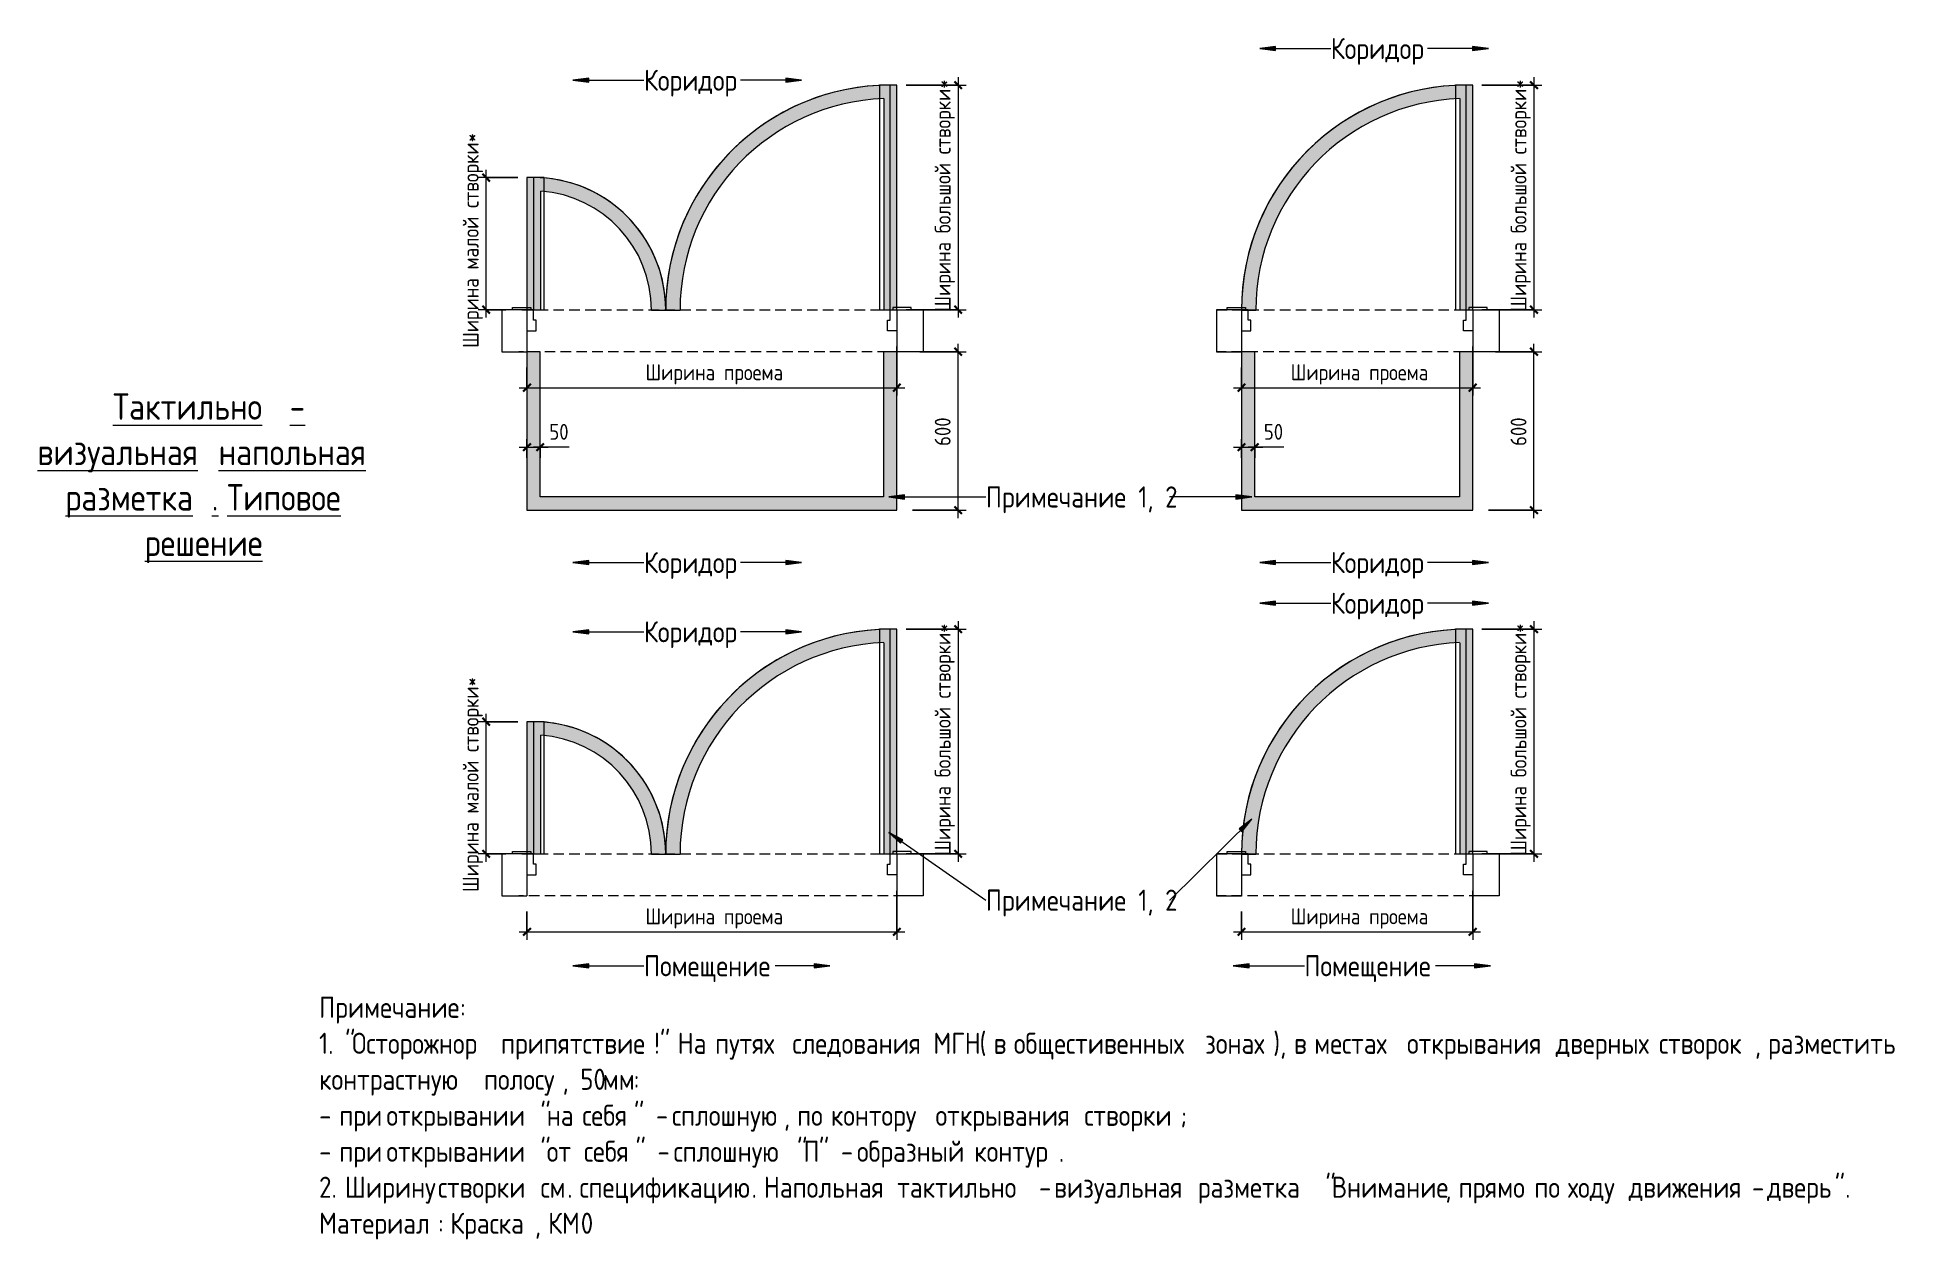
# Model space of a CAD drawing. Header units: millimetres. Extents: x 35316 to 242799, y -8553 to 29000.
# Drawn here: x 235709 to 242799, y 1056 to 5607 of the extents above; entities that cross this region are included whole.
import ezdxf

# ---------------------------------------------------------------- set-up
doc = ezdxf.new("R2010")
doc.units = ezdxf.units.MM
doc.linetypes.add('ADSK_Штрих_ш2 п1', pattern=[60, 40, -20])
for name, color, linetype, lineweight in [('A-ANNO-DIMS', 7, 'Continuous', 9), ('A-ANNO-DIMS-20', 7, 'Continuous', 9), ('A-DETL', 7, 'Continuous', 9), ('A-DETL-3', 7, 'ADSK_Штрих_ш2 п1', 9), ('G-ANNO-TEXT', 7, 'Continuous', 9)]:
    doc.layers.add(name, color=color, linetype=linetype, lineweight=lineweight)
doc.layers.add('A-DETL-GENF-9', color=7, linetype='Continuous', lineweight=9, true_color=0xf2dc97)
doc.styles.add('GOST Common_6', font='GOST_Common.ttf', dxfattribs={"width": 0.9, "height": 60})
doc.styles.add('GOST Common_7', font='GOST_Common.ttf', dxfattribs={"width": 0.9, "height": 80})
doc.styles.add('GOST Common_8', font='GOST_Common.ttf', dxfattribs={"width": 0.9, "height": 100})
doc.dimstyles.new('ADSK_Основной_3_0_окр_', dxfattribs={"dimscale": 304.8, "dimtxt": 60.3429, "dimasz": 0.092782, "dimexe": 0.098425, "dimexo": 0.19685, "dimgap": 0.032808, "dimtad": 1, "dimdec": 0, "dimrnd": 10, "dimdsep": 46, "dimtxsty": 'GOST Common_6', "dimblk1": 'OBLIQUE', "dimblk2": 'OBLIQUE', "dimsah": 1, "dimcen": 0.09, "dimdle": 0.098425, "dimazin": 0, "dimtfac": 1, "dimtdec": 4, "dimtix": 1, "dimtmove": 0, "dimatfit": 3, "dimfxl": 1, "dimtvp": 1, "dimtolj": 1, "dimtzin": 0, "dimlwd": 9, "dimlwe": 9, "dimarcsym": 2})
doc.dimstyles.new('ADSK_Основной_3_0_окр__1', dxfattribs={"dimscale": 304.8, "dimtxt": 60.3429, "dimasz": 0.092782, "dimexe": 0.098425, "dimexo": 0.19685, "dimgap": 0.032808, "dimtad": 1, "dimdec": 0, "dimrnd": 10, "dimdsep": 46, "dimtxsty": 'GOST Common_6', "dimblk1": 'OBLIQUE', "dimblk2": 'OBLIQUE', "dimsah": 1, "dimcen": 0.09, "dimdle": 0.098425, "dimazin": 0, "dimtfac": 1, "dimtdec": 4, "dimtix": 1, "dimtmove": 1, "dimatfit": 3, "dimfxl": 1, "dimtvp": 1, "dimtolj": 1, "dimtzin": 0, "dimlwd": 9, "dimlwe": 9, "dimarcsym": 2})

msp = doc.modelspace()

# ---------------------------------------------------------------- texts
at = {"layer": 'G-ANNO-TEXT', "attachment_point": 1}
for s, insert, char_height, width, style in [('Коридор', (240604.8, 5605.4), 80, 443.013, 'GOST Common_7'), ('Коридор', (238004.8, 5485.4), 80, 443.013, 'GOST Common_7'), ('\\LТактильно', (235994.5, 4259.9), 100, 744.607, 'GOST Common_8'), ('\\L - ', (236608.9, 4259.9), 100, 152.962, 'GOST Common_8'), ('\\Lвизуальная', (235708.8, 4087.9), 100, 793.671, 'GOST Common_8'), ('\\L\\fGOST Common|b0|i0|c204|p34|;\\W.9;\\L ', (236363.6, 4087.9), 100, 37.519, 'GOST Common_8'), ('\\Lнапольная', (236394.6, 4087.9), 100, 721.519, 'GOST Common_8'), ('\\L\\fGOST Common|b0|i0|c204|p34|;\\W.9;\\L ', (236989.9, 4087.9), 100, 37.519, 'GOST Common_8'), ('\\Lразметка', (235814.7, 3916), 100, 671.012, 'GOST Common_8'), ('\\LТиповое', (236426.7, 3916), 100, 555.569, 'GOST Common_8'), ('\\L\\fGOST Common|b0|i0|c204|p34|;\\W.9;\\L ', (236885.1, 3916), 100, 37.519, 'GOST Common_8'), ('Примечание', (239299, 3907.5), 80, 646.481, 'GOST Common_7'), (' 1, 2', (239832.4, 3907.5), 80, 196.253, 'GOST Common_7'), ('\\L. ', (236368.4, 3916), 100, 70.709, 'GOST Common_8'), ('\\Lрешение', (236114.8, 3744), 100, 568.557, 'GOST Common_8'), ('Коридор', (238004.8, 3659.1), 80, 443.013, 'GOST Common_7'), ('Коридор', (240604.8, 3659.1), 80, 443.013, 'GOST Common_7'), ('Коридор', (240604.8, 3505.1), 80, 443.013, 'GOST Common_7'), ('Коридор', (238004.8, 3397.1), 80, 443.013, 'GOST Common_7'), ('Примечание', (239299, 2380.8), 80, 646.481, 'GOST Common_7'), (' 1, 2', (239832.4, 2380.8), 80, 196.253, 'GOST Common_7'), ('Помещение', (238004.8, 2132.4), 80, 601.747, 'GOST Common_7'), ('Помещение', (240504.8, 2132.4), 80, 601.747, 'GOST Common_7'), ('Примечание', (236774.9, 1975.2), 80, 646.481, 'GOST Common_7'), ('\\fGOST Common|b0|i0|c204|p34|;\\W.9;:', (237308.3, 1975.2), 80, 25.975, 'GOST Common_7'), ('1. "', (236774.9, 1838.9), 80, 151.519, 'GOST Common_7'), ('!" ', (238042.9, 1838.9), 80, 108.228, 'GOST Common_7'), (' (', (239275.2, 1838.9), 80, 64.937, 'GOST Common_7'), ('), ', (240387.3, 1838.9), 80, 95.24, 'GOST Common_7'), ('Осторожнор', (236899.9, 1838.9), 80, 652.253, 'GOST Common_7'), ('\\fGOST Common|b0|i0|c204|p34|;\\W.9; ', (237438.1, 1838.9), 80, 30.304, 'GOST Common_7'), ('припятствие', (237463.1, 1838.9), 80, 702.759, 'GOST Common_7'), ('На', (238132.2, 1838.9), 80, 141.418, 'GOST Common_7'), ('\\fGOST Common|b0|i0|c204|p34|;\\W.9; ', (238248.9, 1838.9), 80, 30.304, 'GOST Common_7'), ('путях', (238273.9, 1838.9), 80, 324.683, 'GOST Common_7'), ('\\fGOST Common|b0|i0|c204|p34|;\\W.9; ', (238541.8, 1838.9), 80, 30.304, 'GOST Common_7'), ('следования', (238566.8, 1838.9), 80, 616.177, 'GOST Common_7'), ('\\fGOST Common|b0|i0|c204|p34|;\\W.9; ', (239075.2, 1838.9), 80, 30.304, 'GOST Common_7'), ('МГН', (239100.2, 1838.9), 80, 212.127, 'GOST Common_7'), ('\\fGOST Common|b0|i0|c204|p34|;\\W.9;в', (239328.8, 1838.9), 80, 62.051, 'GOST Common_7'), ('\\fGOST Common|b0|i0|c204|p34|;\\W.9; ', (239380, 1838.9), 80, 30.304, 'GOST Common_7'), ('общестивенных', (239405, 1838.9), 80, 847.063, 'GOST Common_7'), ('\\fGOST Common|b0|i0|c204|p34|;\\W.9; ', (240103.9, 1838.9), 80, 30.304, 'GOST Common_7'), ('зонах', (240128.9, 1838.9), 80, 313.139, 'GOST Common_7'), ('\\fGOST Common|b0|i0|c204|p34|;\\W.9;в', (240465.8, 1838.9), 80, 62.051, 'GOST Common_7'), ('\\fGOST Common|b0|i0|c204|p34|;\\W.9; ', (240517, 1838.9), 80, 30.304, 'GOST Common_7'), ('местах', (240542, 1838.9), 80, 395.392, 'GOST Common_7'), ('\\fGOST Common|b0|i0|c204|p34|;\\W.9; ', (240868.3, 1838.9), 80, 30.304, 'GOST Common_7'), ('открывания', (240893.3, 1838.9), 80, 652.253, 'GOST Common_7'), ('\\fGOST Common|b0|i0|c204|p34|;\\W.9; ', (241431.4, 1838.9), 80, 30.304, 'GOST Common_7'), ('дверных', (241456.4, 1838.9), 80, 443.013, 'GOST Common_7'), ('\\fGOST Common|b0|i0|c204|p34|;\\W.9; ', (241822, 1838.9), 80, 30.304, 'GOST Common_7'), ('створок', (241847, 1838.9), 80, 440.126, 'GOST Common_7'), ('разместить', (242260.1, 1838.9), 80, 653.696, 'GOST Common_7'), ('\\fGOST Common|b0|i0|c204|p34|;\\W.9; ', (242799.5, 1838.9), 80, 30.304, 'GOST Common_7'), ('\\fGOST Common|b0|i0|c204|p34|;\\W.9; ', (237373.8, 1702.6), 80, 30.304, 'GOST Common_7'), (', 50', (237696.4, 1702.6), 80, 184.709, 'GOST Common_7'), (', ', (242210.1, 1838.9), 80, 60.608, 'GOST Common_7'), ('контрастную', (236774.9, 1702.6), 80, 725.848, 'GOST Common_7'), ('полосу', (237398.8, 1702.6), 80, 360.759, 'GOST Common_7'), ('мм', (237848.8, 1702.6), 80, 141.418, 'GOST Common_7'), ('\\fGOST Common|b0|i0|c204|p34|;\\W.9;:', (237965.5, 1702.6), 80, 25.975, 'GOST Common_7'), ('\\fGOST Common|b0|i0|c204|p34|;\\W.9; ', (237004.7, 1566.4), 80, 30.304, 'GOST Common_7'), (' "', (237569, 1566.4), 80, 82.253, 'GOST Common_7'), ('\\fGOST Common|b0|i0|c204|p34|;\\W.9; ', (237746.4, 1566.4), 80, 30.304, 'GOST Common_7'), ('себя', (237771.4, 1566.4), 80, 236.658, 'GOST Common_7'), ('" - ', (237966.7, 1566.4), 80, 174.608, 'GOST Common_7'), ('\\fGOST Common|b0|i0|c204|p34|;\\W.9; ', (238687, 1566.4), 80, 30.304, 'GOST Common_7'), ('\\fGOST Common|b0|i0|c204|p34|;\\W.9; ', (239083.5, 1566.4), 80, 30.304, 'GOST Common_7'), ('\\fGOST Common|b0|i0|c204|p34|;\\W.9; ', (239646.7, 1566.4), 80, 30.304, 'GOST Common_7'), ('- ', (236774.9, 1566.4), 80, 92.354, 'GOST Common_7'), ('при', (236851.1, 1566.4), 80, 186.152, 'GOST Common_7'), ('открывании', (237029.7, 1566.4), 80, 653.696, 'GOST Common_7'), ('на', (237636.9, 1566.4), 80, 132.759, 'GOST Common_7'), ('сплошную', (238110.8, 1566.4), 80, 513.721, 'GOST Common_7'), (', ', (238534.6, 1566.4), 80, 60.608, 'GOST Common_7'), ('по', (238584.6, 1566.4), 80, 124.101, 'GOST Common_7'), ('контору', (238712, 1566.4), 80, 450.228, 'GOST Common_7'), ('открывания', (239108.5, 1566.4), 80, 652.253, 'GOST Common_7'), ('створки', (239671.7, 1566.4), 80, 440.126, 'GOST Common_7'), ('\\fGOST Common|b0|i0|c204|p34|;\\W.9;;', (240034.8, 1566.4), 80, 30.304, 'GOST Common_7'), ('\\fGOST Common|b0|i0|c204|p34|;\\W.9; ', (237004.7, 1430.1), 80, 30.304, 'GOST Common_7'), (' "', (237569, 1430.1), 80, 82.253, 'GOST Common_7'), ('\\fGOST Common|b0|i0|c204|p34|;\\W.9; ', (237752.4, 1430.1), 80, 30.304, 'GOST Common_7'), ('себя', (237777.4, 1430.1), 80, 236.658, 'GOST Common_7'), ('" - ', (237972.7, 1430.1), 80, 174.608, 'GOST Common_7'), (' "', (238540.6, 1430.1), 80, 82.253, 'GOST Common_7'), ('\\fGOST Common|b0|i0|c204|p34|;\\W.9;П', (238608.5, 1430.1), 80, 70.709, 'GOST Common_7'), ('" - ', (238666.8, 1430.1), 80, 174.608, 'GOST Common_7'), ('образный', (238810.9, 1430.1), 80, 507.949, 'GOST Common_7'), ('\\fGOST Common|b0|i0|c204|p34|;\\W.9; ', (239230, 1430.1), 80, 30.304, 'GOST Common_7'), ('- ', (236774.9, 1430.1), 80, 92.354, 'GOST Common_7'), ('при', (236851.1, 1430.1), 80, 186.152, 'GOST Common_7'), ('открывании', (237029.7, 1430.1), 80, 653.696, 'GOST Common_7'), ('от', (237636.9, 1430.1), 80, 139.975, 'GOST Common_7'), ('сплошную', (238116.7, 1430.1), 80, 513.721, 'GOST Common_7'), ('контур', (239255, 1430.1), 80, 388.177, 'GOST Common_7'), ('\\fGOST Common|b0|i0|c204|p34|;\\W.9;.', (239575.2, 1430.1), 80, 25.975, 'GOST Common_7'), ('2. ', (236774.9, 1293.9), 80, 118.329, 'GOST Common_7'), ('Ширину', (236872.5, 1293.9), 80, 396.835, 'GOST Common_7'), ('\\fGOST Common|b0|i0|c204|p34|;\\W.9; ', (237199.9, 1293.9), 80, 30.304, 'GOST Common_7'), ('\\fGOST Common|b0|i0|c204|p34|;\\W.9; ', (237588.1, 1293.9), 80, 30.304, 'GOST Common_7'), ('спецификацию', (237760.7, 1293.9), 80, 789.342, 'GOST Common_7'), ('Напольная', (238458.4, 1293.9), 80, 581.544, 'GOST Common_7'), ('\\fGOST Common|b0|i0|c204|p34|;\\W.9; ', (238938.3, 1293.9), 80, 30.304, 'GOST Common_7'), ('визуальная', (239557.4, 1293.9), 80, 629.164, 'GOST Common_7'), ('\\fGOST Common|b0|i0|c204|p34|;\\W.9; ', (240076.5, 1293.9), 80, 30.304, 'GOST Common_7'), ('разметка', (240101.5, 1293.9), 80, 532.481, 'GOST Common_7'), (' "', (240540.8, 1293.9), 80, 82.253, 'GOST Common_7'), ('Внимание', (240608.7, 1293.9), 80, 520.937, 'GOST Common_7'), ('\\fGOST Common|b0|i0|c204|p34|;\\W.9; ', (241350.5, 1293.9), 80, 30.304, 'GOST Common_7'), ('\\fGOST Common|b0|i0|c204|p34|;\\W.9; ', (241477.9, 1293.9), 80, 30.304, 'GOST Common_7'), ('\\fGOST Common|b0|i0|c204|p34|;\\W.9; ', (241707.7, 1293.9), 80, 30.304, 'GOST Common_7'), ('". ', (242512.5, 1293.9), 80, 108.228, 'GOST Common_7'), ('створки', (237225, 1293.9), 80, 440.126, 'GOST Common_7'), ('см', (237613.1, 1293.9), 80, 122.658, 'GOST Common_7'), ('. ', (237714.3, 1293.9), 80, 56.278, 'GOST Common_7'), ('. ', (238412, 1293.9), 80, 56.278, 'GOST Common_7'), ('тактильно', (238963.3, 1293.9), 80, 597.418, 'GOST Common_7'), (' - ', (239456.2, 1293.9), 80, 122.658, 'GOST Common_7'), (', ', (241038.5, 1293.9), 80, 60.608, 'GOST Common_7'), ('прямо', (241088.5, 1293.9), 80, 317.468, 'GOST Common_7'), ('по', (241375.5, 1293.9), 80, 124.101, 'GOST Common_7'), ('ходу', (241502.9, 1293.9), 80, 248.202, 'GOST Common_7'), ('движения', (241732.7, 1293.9), 80, 512.278, 'GOST Common_7'), (' - ', (242155.3, 1293.9), 80, 122.658, 'GOST Common_7'), ('дверь', (242256.5, 1293.9), 80, 310.253, 'GOST Common_7'), ('Материал', (236774.9, 1157.6), 80, 545.468, 'GOST Common_7'), ('Краска', (237271.4, 1157.6), 80, 388.177, 'GOST Common_7'), ('КМ', (237641.7, 1157.6), 80, 150.076, 'GOST Common_7'), ('\\fGOST Common|b0|i0|c204|p34|;\\W.9;0', (237765.5, 1157.6), 80, 62.051, 'GOST Common_7'), (': ', (237225, 1157.6), 80, 56.278, 'GOST Common_7'), (', ', (237591.7, 1157.6), 80, 60.608, 'GOST Common_7')]:
    msp.add_mtext(s, dxfattribs=dict(at, insert=insert, char_height=char_height, width=width, style=style))

# ---------------------------------------------------------------- blocks, each defined once
blk = doc.blocks.new('DIMBLOCK64-_Тактильно визуальная напольная разметка')
at = {"layer": 'A-ANNO-DIMS-20'}
for p, q in [((237407.4, 4546.6), (237407.4, 5106.6)), ((237526.9, 5076.6), (237377.4, 5076.6)), ((237407.4, 5076.6), (237526.9, 5076.6)), ((237482, 4576.6), (237377.4, 4576.6)), ((237407.4, 4576.6), (237482, 4576.6))]:
    blk.add_line(p, q, dxfattribs=at)
at = {"layer": 'A-ANNO-DIMS-20', "lineweight": 30}
for p, q in [((237407.4, 5076.6), (237393.3, 5090.7)), ((237407.4, 5076.6), (237421.5, 5062.4)), ((237407.4, 4576.6), (237393.3, 4590.7)), ((237407.4, 4576.6), (237421.5, 4562.4))]:
    blk.add_line(p, q, dxfattribs=at)
at = {"layer": 'A-ANNO-DIMS-20', "color": 0, "insert": (237319, 4431.8), "char_height": 60, "width": 947.486, "attachment_point": 1, "rotation": 90, "line_spacing_factor": 1.022761, "style": 'GOST Common_6'}
blk.add_mtext('Ширина малой створки*', dxfattribs=at)
blk = doc.blocks.new('_Oblique')
at = {"color": 0, "linetype": 'ByBlock', "lineweight": -2}
blk.add_line((-0.5, -0.5), (0.5, 0.5), dxfattribs=at)
blk = doc.blocks.new('DIMBLOCK65-_Тактильно визуальная напольная разметка')
at = {"layer": 'A-ANNO-DIMS-20'}
for p, q in [((238996.9, 5426.6), (239224, 5426.6)), ((239194, 5426.6), (238996.9, 5426.6)), ((239194, 5456.6), (239194, 4546.6)), ((238996.9, 4576.6), (239224, 4576.6)), ((239194, 4576.6), (238996.9, 4576.6))]:
    blk.add_line(p, q, dxfattribs=at)
at = {"layer": 'A-ANNO-DIMS-20', "lineweight": 30}
for p, q in [((239194, 5426.6), (239179.9, 5440.7)), ((239194, 5426.6), (239208.1, 5412.5)), ((239194, 4576.6), (239179.9, 4590.7)), ((239194, 4576.6), (239208.1, 4562.4))]:
    blk.add_line(p, q, dxfattribs=at)
at = {"layer": 'A-ANNO-DIMS-20', "color": 0, "insert": (239105.6, 4569), "char_height": 60, "width": 1038.307, "attachment_point": 1, "rotation": 90, "line_spacing_factor": 1.022761, "style": 'GOST Common_6'}
blk.add_mtext('Ширина большой створки*', dxfattribs=at)
blk = doc.blocks.new('DIMBLOCK66-_Тактильно визуальная напольная разметка')
at = {"layer": 'A-ANNO-DIMS-20'}
for p, q in [((238961.9, 4436.6), (238961.9, 4251.1)), ((238961.9, 4281.1), (238961.9, 4436.6)), ((237561.9, 4357.5), (237561.9, 4251.1)), ((237561.9, 4281.1), (237561.9, 4357.5)), ((237531.9, 4281.1), (238991.9, 4281.1))]:
    blk.add_line(p, q, dxfattribs=at)
at = {"layer": 'A-ANNO-DIMS-20', "lineweight": 30}
for p, q in [((237561.9, 4281.1), (237547.7, 4267)), ((237561.9, 4281.1), (237576, 4295.3)), ((238961.9, 4281.1), (238947.7, 4267)), ((238961.9, 4281.1), (238976, 4295.3))]:
    blk.add_line(p, q, dxfattribs=at)
at = {"layer": 'A-ANNO-DIMS-20', "color": 0, "insert": (238010.3, 4369.5), "char_height": 60, "width": 603.838, "attachment_point": 1, "line_spacing_factor": 1.022761, "style": 'GOST Common_6'}
blk.add_mtext('Ширина проема', dxfattribs=at)
blk = doc.blocks.new('DIMBLOCK67-_Тактильно визуальная напольная разметка')
at = {"layer": 'A-ANNO-DIMS-20'}
for p, q in [((237531.9, 4055.7), (237641.9, 4055.7)), ((237561.9, 4015.6), (237561.9, 4085.7)), ((237561.9, 4055.7), (237561.9, 4015.6)), ((237636.5, 4055.7), (237586.9, 4055.7)), ((237611.9, 4015.6), (237611.9, 4085.7)), ((237611.9, 4055.7), (237611.9, 4015.6)), ((237722.2, 4055.7), (237636.5, 4055.7))]:
    blk.add_line(p, q, dxfattribs=at)
at = {"layer": 'A-ANNO-DIMS-20', "lineweight": 30}
for p, q in [((237561.9, 4055.7), (237547.7, 4041.5)), ((237561.9, 4055.7), (237576, 4069.8)), ((237611.9, 4055.7), (237597.7, 4041.5)), ((237611.9, 4055.7), (237626, 4069.8))]:
    blk.add_line(p, q, dxfattribs=at)
at = {"layer": 'A-ANNO-DIMS-20', "color": 0, "insert": (237646.5, 4144.1), "char_height": 60, "width": 90.821, "attachment_point": 1, "line_spacing_factor": 1.022761, "style": 'GOST Common_6'}
blk.add_mtext('50', dxfattribs=at)
blk = doc.blocks.new('DIMBLOCK68-_Тактильно визуальная напольная разметка')
at = {"layer": 'A-ANNO-DIMS-20'}
for p, q in [((239048.9, 4417.5), (239224, 4417.5)), ((239194, 4417.5), (239048.9, 4417.5)), ((239194, 3787.5), (239194, 4447.5)), ((239021.9, 3817.5), (239224, 3817.5)), ((239194, 3817.5), (239021.9, 3817.5))]:
    blk.add_line(p, q, dxfattribs=at)
at = {"layer": 'A-ANNO-DIMS-20', "lineweight": 30}
for p, q in [((239194, 4417.5), (239179.9, 4431.6)), ((239194, 4417.5), (239208.1, 4403.3)), ((239194, 3817.5), (239179.9, 3831.6)), ((239194, 3817.5), (239208.1, 3803.3))]:
    blk.add_line(p, q, dxfattribs=at)
at = {"layer": 'A-ANNO-DIMS-20', "color": 0, "insert": (239105.6, 4060.7), "char_height": 60, "width": 136.232, "attachment_point": 1, "rotation": 90, "line_spacing_factor": 1.022761, "style": 'GOST Common_6'}
blk.add_mtext('600', dxfattribs=at)
blk = doc.blocks.new('DIMBLOCK69-_Тактильно визуальная напольная разметка')
at = {"layer": 'A-ANNO-DIMS-20'}
for p, q in [((241176.9, 5426.6), (241404, 5426.6)), ((241374, 5426.6), (241176.9, 5426.6)), ((241374, 5456.6), (241374, 4546.6)), ((241176.9, 4576.6), (241404, 4576.6)), ((241374, 4576.6), (241176.9, 4576.6))]:
    blk.add_line(p, q, dxfattribs=at)
at = {"layer": 'A-ANNO-DIMS-20', "lineweight": 30}
for p, q in [((241374, 5426.6), (241359.9, 5440.7)), ((241374, 5426.6), (241388.1, 5412.5)), ((241374, 4576.6), (241359.9, 4590.7)), ((241374, 4576.6), (241388.1, 4562.4))]:
    blk.add_line(p, q, dxfattribs=at)
at = {"layer": 'A-ANNO-DIMS-20', "color": 0, "insert": (241285.6, 4569), "char_height": 60, "width": 1038.307, "attachment_point": 1, "rotation": 90, "line_spacing_factor": 1.022761, "style": 'GOST Common_6'}
blk.add_mtext('Ширина большой створки*', dxfattribs=at)
blk = doc.blocks.new('DIMBLOCK70-_Тактильно визуальная напольная разметка')
at = {"layer": 'A-ANNO-DIMS-20'}
for p, q in [((241141.9, 4436.6), (241141.9, 4251.1)), ((241141.9, 4281.1), (241141.9, 4436.6)), ((240266.9, 4357.5), (240266.9, 4251.1)), ((240266.9, 4281.1), (240266.9, 4357.5)), ((240236.9, 4281.1), (241171.9, 4281.1))]:
    blk.add_line(p, q, dxfattribs=at)
at = {"layer": 'A-ANNO-DIMS-20', "lineweight": 30}
for p, q in [((240266.9, 4281.1), (240252.7, 4267)), ((240266.9, 4281.1), (240281, 4295.3)), ((241141.9, 4281.1), (241127.7, 4267)), ((241141.9, 4281.1), (241156, 4295.3))]:
    blk.add_line(p, q, dxfattribs=at)
at = {"layer": 'A-ANNO-DIMS-20', "color": 0, "insert": (240452.8, 4369.5), "char_height": 60, "width": 603.838, "attachment_point": 1, "line_spacing_factor": 1.022761, "style": 'GOST Common_6'}
blk.add_mtext('Ширина проема', dxfattribs=at)
blk = doc.blocks.new('DIMBLOCK71-_Тактильно визуальная напольная разметка')
at = {"layer": 'A-ANNO-DIMS-20'}
for p, q in [((240236.9, 4055.7), (240346.9, 4055.7)), ((240266.9, 4015.6), (240266.9, 4085.7)), ((240266.9, 4055.7), (240266.9, 4015.6)), ((240341.5, 4055.7), (240291.9, 4055.7)), ((240316.9, 4015.6), (240316.9, 4085.7)), ((240316.9, 4055.7), (240316.9, 4015.6)), ((240427.2, 4055.7), (240341.5, 4055.7))]:
    blk.add_line(p, q, dxfattribs=at)
at = {"layer": 'A-ANNO-DIMS-20', "lineweight": 30}
for p, q in [((240266.9, 4055.7), (240252.7, 4041.5)), ((240266.9, 4055.7), (240281, 4069.8)), ((240316.9, 4055.7), (240302.7, 4041.5)), ((240316.9, 4055.7), (240331, 4069.8))]:
    blk.add_line(p, q, dxfattribs=at)
at = {"layer": 'A-ANNO-DIMS-20', "color": 0, "insert": (240351.5, 4144.1), "char_height": 60, "width": 90.821, "attachment_point": 1, "line_spacing_factor": 1.022761, "style": 'GOST Common_6'}
blk.add_mtext('50', dxfattribs=at)
blk = doc.blocks.new('DIMBLOCK72-_Тактильно визуальная напольная разметка')
at = {"layer": 'A-ANNO-DIMS-20'}
for p, q in [((241228.9, 4417.5), (241404, 4417.5)), ((241374, 4417.5), (241228.9, 4417.5)), ((241374, 3787.5), (241374, 4447.5)), ((241201.9, 3817.5), (241404, 3817.5)), ((241374, 3817.5), (241201.9, 3817.5))]:
    blk.add_line(p, q, dxfattribs=at)
at = {"layer": 'A-ANNO-DIMS-20', "lineweight": 30}
for p, q in [((241374, 4417.5), (241359.9, 4431.6)), ((241374, 4417.5), (241388.1, 4403.3)), ((241374, 3817.5), (241359.9, 3831.6)), ((241374, 3817.5), (241388.1, 3803.3))]:
    blk.add_line(p, q, dxfattribs=at)
at = {"layer": 'A-ANNO-DIMS-20', "color": 0, "insert": (241285.6, 4060.7), "char_height": 60, "width": 136.232, "attachment_point": 1, "rotation": 90, "line_spacing_factor": 1.022761, "style": 'GOST Common_6'}
blk.add_mtext('600', dxfattribs=at)
blk = doc.blocks.new('DIMBLOCK73-_Тактильно визуальная напольная разметка')
at = {"layer": 'A-ANNO-DIMS-20'}
for p, q in [((237526.9, 3016.6), (237377.4, 3016.6)), ((237407.4, 2486.6), (237407.4, 3046.6)), ((237407.4, 3016.6), (237526.9, 3016.6)), ((237482, 2516.6), (237377.4, 2516.6)), ((237407.4, 2516.6), (237482, 2516.6))]:
    blk.add_line(p, q, dxfattribs=at)
at = {"layer": 'A-ANNO-DIMS-20', "lineweight": 30}
for p, q in [((237407.4, 3016.6), (237393.3, 3030.7)), ((237407.4, 3016.6), (237421.5, 3002.4)), ((237407.4, 2516.6), (237393.3, 2530.7)), ((237407.4, 2516.6), (237421.5, 2502.4))]:
    blk.add_line(p, q, dxfattribs=at)
at = {"layer": 'A-ANNO-DIMS-20', "color": 0, "insert": (237319, 2371.8), "char_height": 60, "width": 947.486, "attachment_point": 1, "rotation": 90, "line_spacing_factor": 1.022761, "style": 'GOST Common_6'}
blk.add_mtext('Ширина малой створки*', dxfattribs=at)
blk = doc.blocks.new('DIMBLOCK74-_Тактильно визуальная напольная разметка')
at = {"layer": 'A-ANNO-DIMS-20'}
for p, q in [((238996.9, 3366.6), (239224, 3366.6)), ((239194, 3366.6), (238996.9, 3366.6)), ((239194, 3396.6), (239194, 2486.6)), ((238996.9, 2516.6), (239224, 2516.6)), ((239194, 2516.6), (238996.9, 2516.6))]:
    blk.add_line(p, q, dxfattribs=at)
at = {"layer": 'A-ANNO-DIMS-20', "lineweight": 30}
for p, q in [((239194, 3366.6), (239179.9, 3380.7)), ((239194, 3366.6), (239208.1, 3352.5)), ((239194, 2516.6), (239179.9, 2530.7)), ((239194, 2516.6), (239208.1, 2502.4))]:
    blk.add_line(p, q, dxfattribs=at)
at = {"layer": 'A-ANNO-DIMS-20', "color": 0, "insert": (239105.6, 2509), "char_height": 60, "width": 1038.307, "attachment_point": 1, "rotation": 90, "line_spacing_factor": 1.022761, "style": 'GOST Common_6'}
blk.add_mtext('Ширина большой створки*', dxfattribs=at)
blk = doc.blocks.new('DIMBLOCK75-_Тактильно визуальная напольная разметка')
at = {"layer": 'A-ANNO-DIMS-20'}
for p, q in [((238961.9, 2376.6), (238961.9, 2191.1)), ((238961.9, 2221.1), (238961.9, 2376.6)), ((237561.9, 2297.5), (237561.9, 2191.1)), ((237561.9, 2221.1), (237561.9, 2297.5)), ((237531.9, 2221.1), (238991.9, 2221.1))]:
    blk.add_line(p, q, dxfattribs=at)
at = {"layer": 'A-ANNO-DIMS-20', "lineweight": 30}
for p, q in [((237561.9, 2221.1), (237547.7, 2207)), ((237561.9, 2221.1), (237576, 2235.3)), ((238961.9, 2221.1), (238947.7, 2207)), ((238961.9, 2221.1), (238976, 2235.3))]:
    blk.add_line(p, q, dxfattribs=at)
at = {"layer": 'A-ANNO-DIMS-20', "color": 0, "insert": (238010.3, 2309.5), "char_height": 60, "width": 603.838, "attachment_point": 1, "line_spacing_factor": 1.022761, "style": 'GOST Common_6'}
blk.add_mtext('Ширина проема', dxfattribs=at)
blk = doc.blocks.new('DIMBLOCK76-_Тактильно визуальная напольная разметка')
at = {"layer": 'A-ANNO-DIMS-20'}
for p, q in [((241176.9, 3366.6), (241404, 3366.6)), ((241374, 3366.6), (241176.9, 3366.6)), ((241374, 3396.6), (241374, 2486.6)), ((241176.9, 2516.6), (241404, 2516.6)), ((241374, 2516.6), (241176.9, 2516.6))]:
    blk.add_line(p, q, dxfattribs=at)
at = {"layer": 'A-ANNO-DIMS-20', "lineweight": 30}
for p, q in [((241374, 3366.6), (241359.9, 3380.7)), ((241374, 3366.6), (241388.1, 3352.5)), ((241374, 2516.6), (241359.9, 2530.7)), ((241374, 2516.6), (241388.1, 2502.4))]:
    blk.add_line(p, q, dxfattribs=at)
at = {"layer": 'A-ANNO-DIMS-20', "color": 0, "insert": (241285.6, 2509), "char_height": 60, "width": 1038.307, "attachment_point": 1, "rotation": 90, "line_spacing_factor": 1.022761, "style": 'GOST Common_6'}
blk.add_mtext('Ширина большой створки*', dxfattribs=at)
blk = doc.blocks.new('DIMBLOCK77-_Тактильно визуальная напольная разметка')
at = {"layer": 'A-ANNO-DIMS-20'}
for p, q in [((241141.9, 2376.6), (241141.9, 2191.1)), ((241141.9, 2221.1), (241141.9, 2376.6)), ((240266.9, 2297.5), (240266.9, 2191.1)), ((240266.9, 2221.1), (240266.9, 2297.5)), ((240236.9, 2221.1), (241171.9, 2221.1))]:
    blk.add_line(p, q, dxfattribs=at)
at = {"layer": 'A-ANNO-DIMS-20', "lineweight": 30}
for p, q in [((240266.9, 2221.1), (240252.7, 2207)), ((240266.9, 2221.1), (240281, 2235.3)), ((241141.9, 2221.1), (241127.7, 2207)), ((241141.9, 2221.1), (241156, 2235.3))]:
    blk.add_line(p, q, dxfattribs=at)
at = {"layer": 'A-ANNO-DIMS-20', "color": 0, "insert": (240452.8, 2309.5), "char_height": 60, "width": 603.838, "attachment_point": 1, "line_spacing_factor": 1.022761, "style": 'GOST Common_6'}
blk.add_mtext('Ширина проема', dxfattribs=at)

# ---------------------------------------------------------------- dimensions: what is measured, and where the dimension line sits
at = {"layer": 'A-ANNO-DIMS'}
for base, p1, p2, text, override, picture, middle in [((239194, 4576.6), (238936.9, 5426.6), (238936.9, 4576.6), 'Ширина большой створки*', {"dimpost": '<>', "dimfxl": 850.009113}, 'DIMBLOCK65-_Тактильно визуальная напольная разметка', (239145, 5001.6)), ((241374, 4576.6), (241116.9, 5426.6), (241116.9, 4576.6), 'Ширина большой створки*', {"dimpost": '<>', "dimfxl": 850.009113}, 'DIMBLOCK69-_Тактильно визуальная напольная разметка', (241325, 5001.6)), ((237407.4, 5076.6), (237542, 4576.6), (237586.9, 5076.6), 'Ширина малой створки*', {"dimpost": '<>', "dimfxl": 502.008293}, 'DIMBLOCK64-_Тактильно визуальная напольная разметка', (237358.4, 4826.6)), ((239194, 2516.6), (238936.9, 3366.6), (238936.9, 2516.6), 'Ширина большой створки*', {"dimpost": '<>', "dimfxl": 850.009113}, 'DIMBLOCK74-_Тактильно визуальная напольная разметка', (239145, 2941.6)), ((241374, 2516.6), (241116.9, 3366.6), (241116.9, 2516.6), 'Ширина большой створки*', {"dimpost": '<>', "dimfxl": 850.009113}, 'DIMBLOCK76-_Тактильно визуальная напольная разметка', (241325, 2941.6)), ((237407.4, 3016.6), (237542, 2516.6), (237586.9, 3016.6), 'Ширина малой створки*', {"dimpost": '<>', "dimfxl": 502.008293}, 'DIMBLOCK73-_Тактильно визуальная напольная разметка', (237358.4, 2766.6))]:
    dim = msp.add_linear_dim(base=base, p1=p1, p2=p2, angle=90, text=text, dimstyle='ADSK_Основной_3_0_окр_', override=override, dxfattribs=at)
    dim.commit()
    dim.dimension.update_dxf_attribs({"geometry": picture, "text_midpoint": middle})
for base, p1, p2, override, picture, middle in [((238961.9, 4281.1), (237561.9, 4417.5), (238961.9, 4496.6), {"dimpost": '<>', "dimfxl": 1402.232988}, 'DIMBLOCK66-_Тактильно визуальная напольная разметка', (238261.9, 4330.1)), ((241141.9, 4281.1), (240266.9, 4417.5), (241141.9, 4496.6), {"dimpost": '<>', "dimfxl": 878.568354}, 'DIMBLOCK70-_Тактильно визуальная напольная разметка', (240704.4, 4330.1)), ((238961.9, 2221.1), (237561.9, 2357.5), (238961.9, 2436.6), {"dimpost": '<>', "dimfxl": 1402.232988}, 'DIMBLOCK75-_Тактильно визуальная напольная разметка', (238261.9, 2270.1)), ((241141.9, 2221.1), (240266.9, 2357.5), (241141.9, 2436.6), {"dimpost": '<>', "dimfxl": 878.568354}, 'DIMBLOCK77-_Тактильно визуальная напольная разметка', (240704.4, 2270.1))]:
    dim = msp.add_linear_dim(base=base, p1=p1, p2=p2, text='Ширина проема', dimstyle='ADSK_Основной_3_0_окр_', override=override, dxfattribs=at)
    dim.commit()
    dim.dimension.update_dxf_attribs({"geometry": picture, "text_midpoint": middle})
for base, p1, p2, picture, middle in [((239194, 4417.5), (238961.9, 3817.5), (238988.9, 4417.5), 'DIMBLOCK68-_Тактильно визуальная напольная разметка', (239154, 4117.5)), ((241374, 4417.5), (241141.9, 3817.5), (241168.9, 4417.5), 'DIMBLOCK72-_Тактильно визуальная напольная разметка', (241334, 4117.5))]:
    dim = msp.add_linear_dim(base=base, p1=p1, p2=p2, angle=90, dimstyle='ADSK_Основной_3_0_окр_', override={"dimpost": '<>', "dimfxl": 600.60729}, dxfattribs=at)
    dim.commit()
    dim.dimension.update_dxf_attribs({"geometry": picture, "text_midpoint": middle})
for base, p1, p2, picture, middle in [((237611.9, 4055.7), (237561.9, 4075.6), (237611.9, 4075.6), 'DIMBLOCK67-_Тактильно визуальная напольная разметка', (237691.9, 4104.1)), ((240316.9, 4055.7), (240266.9, 4075.6), (240316.9, 4075.6), 'DIMBLOCK71-_Тактильно визуальная напольная разметка', (240396.9, 4104.1))]:
    dim = msp.add_linear_dim(base=base, p1=p1, p2=p2, dimstyle='ADSK_Основной_3_0_окр__1', override={"dimpost": '<>', "dimfxl": 50}, dxfattribs=at)
    dim.commit()
    dim.dimension.update_dxf_attribs({"geometry": picture, "text_midpoint": middle, "dimtype": 160})

# ---------------------------------------------------------------- hatches: boundary and pattern name
at = {"layer": 'A-DETL-GENF-9'}
for points in [[(238141.4, 4575.1), (238142.8, 4622.4), (238146.9, 4669.4), (238153.9, 4716.2), (238163.6, 4762.4), (238176, 4808), (238191, 4852.8), (238208.7, 4896.6), (238228.9, 4939.3), (238251.6, 4980.8), (238276.7, 5020.8), (238304.2, 5059.3), (238333.8, 5096), (238365.6, 5131), (238399.3, 5164.1), (238435, 5195.1), (238472.4, 5223.9), (238511.5, 5250.5), (238552, 5274.8), (238593.9, 5296.6), (238637.1, 5315.9), (238681.3, 5332.6), (238726.4, 5346.7), (238772.2, 5358.1), (238818.7, 5366.8), (238865.5, 5372.7), (238912.7, 5375.8), (238912.7, 4576.6), (238961.9, 4576.6), (238961.9, 5426.6), (238936.9, 5426.6), (238887, 5425.1), (238837.5, 5420.8), (238788.2, 5413.5), (238739.4, 5403.3), (238691.4, 5390.4), (238644.1, 5374.6), (238597.9, 5356.1), (238552.8, 5334.9), (238509, 5311.1), (238466.8, 5284.8), (238426.1, 5256), (238387.2, 5224.9), (238350.1, 5191.6), (238315.1, 5156.2), (238282.2, 5118.8), (238251.6, 5079.5), (238223.3, 5038.5), (238197.5, 4995.9), (238174.2, 4951.9), (238153.5, 4906.6), (238135.6, 4860.1), (238120.3, 4812.7), (238107.9, 4764.5), (238098.3, 4715.6), (238091.6, 4666.3), (238087.8, 4616.6), (238085.3, 4616.6), (238080.9, 4653.7), (238073.8, 4690.2), (238064, 4726.1), (238051.5, 4761.2), (238036.5, 4795.3), (238019, 4828.2), (237999, 4859.7), (237976.8, 4889.6), (237952.4, 4917.7), (237926, 4944), (237897.7, 4968.2), (237867.7, 4990.3), (237836.1, 5010.1), (237803.1, 5027.4), (237768.9, 5042.3), (237733.7, 5054.5), (237697.7, 5064.1), (237661.1, 5071), (237624.2, 5075.2), (237586.9, 5076.6), (237561.9, 5076.6), (237561.9, 4576.6), (237613.7, 4576.6), (237613.7, 5025.3), (237651.2, 5021), (237688, 5013.8), (237724.1, 5003.4), (237759.3, 4990.1), (237793.2, 4973.9), (237825.7, 4954.9), (237856.4, 4933.3), (237885.3, 4909.2), (237912.1, 4882.8), (237936.5, 4854.2), (237958.5, 4823.7), (237977.9, 4791.5), (237994.6, 4757.8), (238008.4, 4722.8), (238019.2, 4686.8), (238027, 4650), (238031.6, 4612.8), (238033.2, 4575.1)], [(240266.9, 4575.1), (240321.4, 4575.1), (240322.8, 4622.4), (240326.9, 4669.4), (240333.9, 4716.2), (240343.6, 4762.4), (240356, 4808), (240371, 4852.8), (240388.7, 4896.6), (240408.9, 4939.3), (240431.6, 4980.8), (240456.7, 5020.8), (240484.2, 5059.3), (240513.8, 5096), (240545.6, 5131), (240579.3, 5164.1), (240615, 5195.1), (240652.4, 5223.9), (240691.5, 5250.5), (240732, 5274.8), (240773.9, 5296.6), (240817.1, 5315.9), (240861.3, 5332.6), (240906.4, 5346.7), (240952.2, 5358.1), (240998.7, 5366.8), (241045.5, 5372.7), (241092.7, 5375.8), (241092.7, 4576.6), (241141.9, 4576.6), (241141.9, 5426.6), (241116.9, 5426.6), (241065.4, 5425), (241014.3, 5420.4), (240963.5, 5412.6), (240913.2, 5401.8), (240863.7, 5388), (240815.1, 5371.2), (240767.7, 5351.5), (240721.5, 5329), (240676.7, 5303.7), (240633.6, 5275.8), (240592.2, 5245.3), (240552.7, 5212.4), (240515.3, 5177.1), (240480.1, 5139.7), (240447.3, 5100.1), (240416.8, 5058.7), (240389, 5015.5), (240363.8, 4970.7), (240341.3, 4924.5), (240321.7, 4877), (240305, 4828.3), (240291.3, 4778.8), (240280.6, 4728.5), (240272.9, 4677.7), (240268.3, 4626.6)], [(238961.9, 3817.5), (238961.9, 4417.5), (238911.9, 4417.5), (238911.9, 3867.5), (237611.9, 3867.5), (237611.9, 4417.5), (237561.9, 4417.5), (237561.9, 3817.5), (237992.6, 3817.5)], [(240805.5, 3817.5), (241141.9, 3817.5), (241141.9, 4417.5), (241091.9, 4417.5), (241091.9, 3867.5), (240316.9, 3867.5), (240316.9, 4417.5), (240266.9, 4417.5), (240266.9, 3817.5)], [(238141.4, 2515.1), (238142.8, 2562.4), (238146.9, 2609.4), (238153.9, 2656.2), (238163.6, 2702.4), (238176, 2748), (238191, 2792.8), (238208.7, 2836.6), (238228.9, 2879.3), (238251.6, 2920.8), (238276.7, 2960.8), (238304.2, 2999.3), (238333.8, 3036), (238365.6, 3071), (238399.3, 3104.1), (238435, 3135.1), (238472.4, 3163.9), (238511.5, 3190.5), (238552, 3214.8), (238593.9, 3236.6), (238637.1, 3255.9), (238681.3, 3272.6), (238726.4, 3286.7), (238772.2, 3298.1), (238818.7, 3306.8), (238865.5, 3312.7), (238912.7, 3315.8), (238912.7, 2516.6), (238961.9, 2516.6), (238961.9, 3366.6), (238936.9, 3366.6), (238887, 3365.1), (238837.5, 3360.8), (238788.2, 3353.5), (238739.4, 3343.3), (238691.4, 3330.4), (238644.1, 3314.6), (238597.9, 3296.1), (238552.8, 3274.9), (238509, 3251.1), (238466.8, 3224.8), (238426.1, 3196), (238387.2, 3164.9), (238350.1, 3131.6), (238315.1, 3096.2), (238282.2, 3058.8), (238251.6, 3019.5), (238223.3, 2978.5), (238197.5, 2935.9), (238174.2, 2891.9), (238153.5, 2846.6), (238135.6, 2800.1), (238120.3, 2752.7), (238107.9, 2704.5), (238097.8, 2652.1), (238091.6, 2606.3), (238087.8, 2556.6), (238085.3, 2556.6), (238080.9, 2593.7), (238073.8, 2630.2), (238064, 2666.1), (238051.5, 2701.2), (238036.5, 2735.3), (238019, 2768.2), (237999, 2799.7), (237976.8, 2829.6), (237952.4, 2857.7), (237926, 2884), (237897.7, 2908.2), (237867.7, 2930.3), (237836.1, 2950.1), (237803.1, 2967.4), (237768.9, 2982.3), (237733.7, 2994.5), (237697.7, 3004.1), (237661.1, 3011), (237624.2, 3015.2), (237586.9, 3016.6), (237561.9, 3016.6), (237561.9, 2516.6), (237613.7, 2516.6), (237613.7, 2965.3), (237651.2, 2961), (237688, 2953.8), (237724.1, 2943.4), (237759.3, 2930.1), (237793.2, 2913.9), (237825.7, 2894.9), (237856.4, 2873.3), (237885.3, 2849.2), (237912.1, 2822.8), (237936.5, 2794.2), (237958.5, 2763.7), (237977.9, 2731.5), (237994.6, 2697.8), (238008.4, 2662.8), (238019.2, 2626.8), (238027, 2590), (238031.6, 2552.8), (238033.2, 2515.1)], [(240266.9, 2515.1), (240321.4, 2515.1), (240322.8, 2562.4), (240326.9, 2609.4), (240333.9, 2656.2), (240343.6, 2702.4), (240356, 2748), (240371, 2792.8), (240388.7, 2836.6), (240408.9, 2879.3), (240431.6, 2920.8), (240456.7, 2960.8), (240484.2, 2999.3), (240513.8, 3036), (240545.6, 3071), (240579.3, 3104.1), (240615, 3135.1), (240652.4, 3163.9), (240691.5, 3190.5), (240732, 3214.8), (240773.9, 3236.6), (240817.1, 3255.9), (240861.3, 3272.6), (240906.4, 3286.7), (240952.2, 3298.1), (240998.7, 3306.8), (241045.5, 3312.7), (241092.7, 3315.8), (241092.7, 2516.6), (241141.9, 2516.6), (241141.9, 3366.6), (241116.9, 3366.6), (241065.4, 3365), (241014.3, 3360.4), (240963.5, 3352.6), (240913.2, 3341.8), (240863.7, 3328), (240815.1, 3311.2), (240767.7, 3291.5), (240721.5, 3269), (240676.7, 3243.7), (240633.6, 3215.8), (240592.2, 3185.3), (240552.7, 3152.4), (240515.3, 3117.1), (240480.1, 3079.7), (240447.3, 3040.1), (240416.8, 2998.7), (240389, 2955.5), (240363.8, 2910.7), (240341.3, 2864.5), (240321.7, 2817), (240305, 2768.3), (240291.3, 2718.8), (240280.6, 2668.5), (240272.9, 2617.7), (240268.3, 2566.6)]]:
    msp.add_hatch(color=256, dxfattribs=at).paths.add_polyline_path(points)
at = {"layer": 'G-ANNO-TEXT'}
for points in [[(240335.8, 5565.4), (240395.8, 5557.5), (240395.8, 5573.3)], [(241201.3, 5565.4), (241141.3, 5573.3), (241141.3, 5557.5)], [(237735.8, 5445.4), (237795.8, 5437.5), (237795.8, 5453.3)], [(238601.3, 5445.4), (238541.3, 5453.3), (238541.3, 5437.5)], [(238931.4, 3867.5), (238991.4, 3859.6), (238991.4, 3875.4)], [(240305.8, 3867.5), (240245.8, 3875.4), (240245.8, 3859.6)], [(237735.8, 3619.1), (237795.8, 3611.2), (237795.8, 3627)], [(238601.3, 3619.1), (238541.3, 3627), (238541.3, 3611.2)], [(240335.8, 3619.1), (240395.8, 3611.2), (240395.8, 3627)], [(241201.3, 3619.1), (241141.3, 3627), (241141.3, 3611.2)], [(240335.8, 3465.1), (240395.8, 3457.2), (240395.8, 3473)], [(241201.3, 3465.1), (241141.3, 3473), (241141.3, 3457.2)], [(237735.8, 3357.1), (237795.8, 3349.2), (237795.8, 3365)], [(238601.3, 3357.1), (238541.3, 3365), (238541.3, 3349.2)], [(240305.8, 2647), (240257.5, 2610.4), (240268.6, 2599.2)], [(238931.4, 2597.1), (238976.1, 2556.3), (238985.2, 2569.3)], [(237735.8, 2092.4), (237795.8, 2084.5), (237795.8, 2100.3)], [(238708.9, 2092.4), (238648.9, 2100.3), (238648.9, 2084.5)], [(240235.8, 2092.4), (240295.8, 2084.5), (240295.8, 2100.3)], [(241208.9, 2092.4), (241148.9, 2100.3), (241148.9, 2084.5)]]:
    msp.add_hatch(color=256, dxfattribs=at).paths.add_polyline_path(points)

# ---------------------------------------------------------------- linework, layer by layer
at = {"layer": 'A-DETL'}
for p, q in [((238896.9, 5426.6), (238896.9, 4576.6)), ((238936.9, 5426.6), (238896.9, 5426.6)), ((238961.9, 5426.6), (238936.9, 5426.6)), ((238936.9, 4576.6), (238936.9, 5426.6)), ((238961.9, 4576.6), (238961.9, 5426.6)), ((241076.9, 5426.6), (241076.9, 4576.6)), ((241116.9, 5426.6), (241076.9, 5426.6)), ((241141.9, 5426.6), (241116.9, 5426.6)), ((241116.9, 4576.6), (241116.9, 5426.6)), ((241141.9, 4576.6), (241141.9, 5426.6)), ((238912.7, 5375.8), (238912.7, 4576.6)), ((241092.7, 5375.8), (241092.7, 4576.6)), ((237561.9, 5076.6), (237561.9, 4576.6)), ((237586.9, 5076.6), (237561.9, 5076.6)), ((237626.9, 5076.6), (237586.9, 5076.6)), ((237586.9, 5076.6), (237586.9, 4576.6)), ((237626.9, 4576.6), (237626.9, 5076.6)), ((237613.7, 4576.6), (237613.7, 5025.3)), ((238087.8, 4616.6), (238085.3, 4616.6)), ((237561.9, 4576.6), (237466.9, 4576.6)), ((237466.9, 4576.6), (237466.9, 4417.5)), ((237507.2, 4584.6), (237576.9, 4584.6)), ((237507.2, 4576.6), (237507.2, 4584.6)), ((237576.9, 4576.6), (237507.2, 4576.6)), ((237561.9, 4576.6), (237613.7, 4576.6)), ((237561.9, 4576.6), (237561.9, 4496.6)), ((237586.9, 4576.6), (237561.9, 4576.6)), ((237561.9, 4576.6), (237561.9, 4417.5)), ((237576.9, 4584.6), (237576.9, 4576.6)), ((237586.9, 4536.6), (237586.9, 4576.6)), ((237586.9, 4576.6), (237626.9, 4576.6)), ((238033.2, 4575.1), (238141.4, 4575.1)), ((238896.9, 4576.6), (238936.9, 4576.6)), ((238912.7, 4576.6), (238961.9, 4576.6)), ((238936.9, 4536.6), (238936.9, 4576.6)), ((238936.9, 4576.6), (238961.9, 4576.6)), ((239016.6, 4584.6), (238946.9, 4584.6)), ((238946.9, 4584.6), (238946.9, 4576.6)), ((238946.9, 4576.6), (239016.6, 4576.6)), ((238961.9, 4576.6), (238961.9, 4496.6)), ((238961.9, 4576.6), (239061.9, 4576.6)), ((238961.9, 4576.6), (238961.9, 4417.5)), ((239016.6, 4576.6), (239016.6, 4584.6)), ((239061.9, 4576.6), (239061.9, 4417.5)), ((240266.9, 4576.6), (240171.9, 4576.6)), ((240171.9, 4576.6), (240171.9, 4417.5)), ((240212.2, 4584.6), (240281.9, 4584.6)), ((240212.2, 4576.6), (240212.2, 4584.6)), ((240281.9, 4576.6), (240212.2, 4576.6)), ((240266.9, 4576.6), (240266.9, 4496.6)), ((240291.9, 4576.6), (240266.9, 4576.6)), ((240266.9, 4576.6), (240266.9, 4417.5)), ((240266.9, 4575.1), (240321.4, 4575.1)), ((240281.9, 4584.6), (240281.9, 4576.6)), ((240291.9, 4536.6), (240291.9, 4576.6)), ((240291.9, 4576.6), (240331.9, 4576.6)), ((241076.9, 4576.6), (241116.9, 4576.6)), ((241092.7, 4576.6), (241141.9, 4576.6)), ((241116.9, 4536.6), (241116.9, 4576.6)), ((241116.9, 4576.6), (241141.9, 4576.6)), ((241196.6, 4584.6), (241126.9, 4584.6)), ((241126.9, 4584.6), (241126.9, 4576.6)), ((241126.9, 4576.6), (241196.6, 4576.6)), ((241141.9, 4576.6), (241141.9, 4496.6)), ((241141.9, 4576.6), (241241.9, 4576.6)), ((241141.9, 4576.6), (241141.9, 4417.5)), ((241196.6, 4576.6), (241196.6, 4584.6)), ((241241.9, 4576.6), (241241.9, 4417.5)), ((237561.9, 4496.6), (237596.9, 4496.6)), ((237596.9, 4536.6), (237586.9, 4536.6)), ((237596.9, 4496.6), (237596.9, 4536.6)), ((238926.9, 4496.6), (238926.9, 4536.6)), ((238926.9, 4536.6), (238936.9, 4536.6)), ((238961.9, 4496.6), (238926.9, 4496.6)), ((240266.9, 4496.6), (240301.9, 4496.6)), ((240301.9, 4536.6), (240291.9, 4536.6)), ((240301.9, 4496.6), (240301.9, 4536.6)), ((241106.9, 4496.6), (241106.9, 4536.6)), ((241106.9, 4536.6), (241116.9, 4536.6)), ((241141.9, 4496.6), (241106.9, 4496.6)), ((237466.9, 4417.5), (237561.9, 4417.5)), ((237611.9, 4417.5), (237561.9, 4417.5)), ((237561.9, 4417.5), (237561.9, 3817.5)), ((237611.9, 3867.5), (237611.9, 4417.5)), ((238961.9, 4417.5), (238911.9, 4417.5)), ((238911.9, 4417.5), (238911.9, 3867.5)), ((238961.9, 3817.5), (238961.9, 4417.5)), ((239061.9, 4417.5), (238961.9, 4417.5)), ((240171.9, 4417.5), (240266.9, 4417.5)), ((240316.9, 4417.5), (240266.9, 4417.5)), ((240266.9, 4417.5), (240266.9, 3817.5)), ((240316.9, 3867.5), (240316.9, 4417.5)), ((241141.9, 4417.5), (241091.9, 4417.5)), ((241091.9, 4417.5), (241091.9, 3867.5)), ((241141.9, 3817.5), (241141.9, 4417.5)), ((241241.9, 4417.5), (241141.9, 4417.5)), ((238911.9, 3867.5), (237611.9, 3867.5)), ((241091.9, 3867.5), (240316.9, 3867.5)), ((237561.9, 3817.5), (238961.9, 3817.5)), ((240266.9, 3817.5), (241141.9, 3817.5)), ((238896.9, 3366.6), (238896.9, 2516.6)), ((238936.9, 3366.6), (238896.9, 3366.6)), ((238961.9, 3366.6), (238936.9, 3366.6)), ((238936.9, 2516.6), (238936.9, 3366.6)), ((238961.9, 2516.6), (238961.9, 3366.6)), ((241076.9, 3366.6), (241076.9, 2516.6)), ((241116.9, 3366.6), (241076.9, 3366.6)), ((241141.9, 3366.6), (241116.9, 3366.6)), ((241116.9, 2516.6), (241116.9, 3366.6)), ((241141.9, 2516.6), (241141.9, 3366.6)), ((238912.7, 3315.8), (238912.7, 2516.6)), ((241092.7, 3315.8), (241092.7, 2516.6)), ((237561.9, 3016.6), (237561.9, 2516.6)), ((237586.9, 3016.6), (237561.9, 3016.6)), ((237626.9, 3016.6), (237586.9, 3016.6)), ((237586.9, 3016.6), (237586.9, 2516.6)), ((237626.9, 2516.6), (237626.9, 3016.6)), ((237613.7, 2516.6), (237613.7, 2965.3)), ((238087.8, 2556.6), (238085.3, 2556.6)), ((237561.9, 2516.6), (237466.9, 2516.6)), ((237466.9, 2516.6), (237466.9, 2357.5)), ((237507.2, 2524.6), (237576.9, 2524.6)), ((237507.2, 2516.6), (237507.2, 2524.6)), ((237576.9, 2516.6), (237507.2, 2516.6)), ((237561.9, 2516.6), (237613.7, 2516.6)), ((237561.9, 2516.6), (237561.9, 2436.6)), ((237586.9, 2516.6), (237561.9, 2516.6)), ((237561.9, 2516.6), (237561.9, 2357.5)), ((237576.9, 2524.6), (237576.9, 2516.6)), ((237586.9, 2476.6), (237586.9, 2516.6)), ((237586.9, 2516.6), (237626.9, 2516.6)), ((238033.2, 2515.1), (238141.4, 2515.1)), ((238896.9, 2516.6), (238936.9, 2516.6)), ((238912.7, 2516.6), (238961.9, 2516.6)), ((238936.9, 2476.6), (238936.9, 2516.6)), ((238936.9, 2516.6), (238961.9, 2516.6)), ((239016.6, 2524.6), (238946.9, 2524.6)), ((238946.9, 2524.6), (238946.9, 2516.6)), ((238946.9, 2516.6), (239016.6, 2516.6)), ((238961.9, 2516.6), (238961.9, 2436.6)), ((238961.9, 2516.6), (239061.9, 2516.6)), ((238961.9, 2516.6), (238961.9, 2357.5)), ((239016.6, 2516.6), (239016.6, 2524.6)), ((239061.9, 2516.6), (239061.9, 2357.5)), ((240266.9, 2516.6), (240171.9, 2516.6)), ((240171.9, 2516.6), (240171.9, 2357.5)), ((240212.2, 2524.6), (240281.9, 2524.6)), ((240212.2, 2516.6), (240212.2, 2524.6)), ((240281.9, 2516.6), (240212.2, 2516.6)), ((240266.9, 2516.6), (240266.9, 2436.6)), ((240291.9, 2516.6), (240266.9, 2516.6)), ((240266.9, 2516.6), (240266.9, 2357.5)), ((240266.9, 2515.1), (240321.4, 2515.1)), ((240281.9, 2524.6), (240281.9, 2516.6)), ((240291.9, 2476.6), (240291.9, 2516.6)), ((240291.9, 2516.6), (240331.9, 2516.6)), ((241076.9, 2516.6), (241116.9, 2516.6)), ((241092.7, 2516.6), (241141.9, 2516.6)), ((241116.9, 2476.6), (241116.9, 2516.6)), ((241116.9, 2516.6), (241141.9, 2516.6)), ((241196.6, 2524.6), (241126.9, 2524.6)), ((241126.9, 2524.6), (241126.9, 2516.6)), ((241126.9, 2516.6), (241196.6, 2516.6)), ((241141.9, 2516.6), (241141.9, 2436.6)), ((241141.9, 2516.6), (241241.9, 2516.6)), ((241141.9, 2516.6), (241141.9, 2357.5)), ((241196.6, 2516.6), (241196.6, 2524.6)), ((241241.9, 2516.6), (241241.9, 2357.5)), ((237561.9, 2436.6), (237596.9, 2436.6)), ((237596.9, 2476.6), (237586.9, 2476.6)), ((237596.9, 2436.6), (237596.9, 2476.6)), ((238926.9, 2436.6), (238926.9, 2476.6)), ((238926.9, 2476.6), (238936.9, 2476.6)), ((238961.9, 2436.6), (238926.9, 2436.6)), ((240266.9, 2436.6), (240301.9, 2436.6)), ((240301.9, 2476.6), (240291.9, 2476.6)), ((240301.9, 2436.6), (240301.9, 2476.6)), ((241106.9, 2436.6), (241106.9, 2476.6)), ((241106.9, 2476.6), (241116.9, 2476.6)), ((241141.9, 2436.6), (241106.9, 2436.6)), ((237466.9, 2357.5), (237561.9, 2357.5)), ((239061.9, 2357.5), (238961.9, 2357.5)), ((240171.9, 2357.5), (240266.9, 2357.5)), ((241241.9, 2357.5), (241141.9, 2357.5))]:
    msp.add_line(p, q, dxfattribs=at)
for centre, radius, start, end in [((238936.9, 4576.6), 850, 90, 180), ((238936.9, 4576.6), 850, 90, 177.30273), ((241116.9, 4576.6), 850, 90, 180.09798), ((241116.9, 4576.6), 850, 90, 180), ((238942.6, 4575.1), 801.3, 92.14267, 180), ((241122.6, 4575.1), 801.3, 92.14267, 180), ((237586.9, 4576.6), 500, 4.58857, 90), ((237586.9, 4576.6), 500, 360, 90), ((237582, 4575.1), 451.2, 0, 85.96661), ((238936.9, 2516.6), 850, 90, 180), ((238936.9, 2516.6), 850, 90, 177.30273), ((241116.9, 2516.6), 850, 90, 180.09798), ((241116.9, 2516.6), 850, 90, 180), ((238942.6, 2515.1), 801.3, 92.14267, 180), ((241122.6, 2515.1), 801.3, 92.14267, 180), ((237586.9, 2516.6), 500, 4.58857, 90), ((237586.9, 2516.6), 500, 360, 90), ((237582, 2515.1), 451.2, 0, 85.96661)]:
    msp.add_arc(centre, radius, start, end, dxfattribs=at)
at = {"layer": 'A-DETL-3'}
for p, q in [((237542, 4576.6), (239016.6, 4576.6)), ((240171.9, 4576.6), (241196.6, 4576.6)), ((238988.9, 4417.5), (237530.8, 4417.5)), ((241168.9, 4417.5), (240171.9, 4417.5)), ((237542, 2516.6), (239016.6, 2516.6)), ((240171.9, 2516.6), (241196.6, 2516.6)), ((238988.9, 2357.5), (237530.8, 2357.5)), ((241168.9, 2357.5), (240171.9, 2357.5))]:
    msp.add_line(p, q, dxfattribs=at)
at = {"layer": 'G-ANNO-TEXT'}
for p, q in [((240395.8, 5573.3), (240335.8, 5565.4)), ((240335.8, 5565.4), (240395.8, 5557.5)), ((240335.8, 5565.4), (240604.8, 5565.4)), ((240395.8, 5557.5), (240395.8, 5573.3)), ((240971.5, 5565.4), (240970.3, 5565.4)), ((241201.3, 5565.4), (240971.5, 5565.4)), ((241201.3, 5565.4), (241141.3, 5573.3)), ((241141.3, 5573.3), (241141.3, 5557.5)), ((241141.3, 5557.5), (241201.3, 5565.4)), ((237795.8, 5453.3), (237735.8, 5445.4)), ((237735.8, 5445.4), (237795.8, 5437.5)), ((237735.8, 5445.4), (238004.8, 5445.4)), ((237795.8, 5437.5), (237795.8, 5453.3)), ((238371.5, 5445.4), (238370.3, 5445.4)), ((238601.3, 5445.4), (238371.5, 5445.4)), ((238601.3, 5445.4), (238541.3, 5453.3)), ((238541.3, 5453.3), (238541.3, 5437.5)), ((238541.3, 5437.5), (238601.3, 5445.4)), ((238991.4, 3875.4), (238931.4, 3867.5)), ((238931.4, 3867.5), (238991.4, 3859.6)), ((238931.4, 3867.5), (239299, 3867.5)), ((238991.4, 3859.6), (238991.4, 3875.4)), ((239995.6, 3867.5), (239994.3, 3867.5)), ((240305.8, 3867.5), (239995.6, 3867.5)), ((240305.8, 3867.5), (240245.8, 3875.4)), ((240245.8, 3875.4), (240245.8, 3859.6)), ((240245.8, 3859.6), (240305.8, 3867.5)), ((237795.8, 3627), (237735.8, 3619.1)), ((237735.8, 3619.1), (237795.8, 3611.2)), ((237735.8, 3619.1), (238004.8, 3619.1)), ((237795.8, 3611.2), (237795.8, 3627)), ((238371.5, 3619.1), (238370.3, 3619.1)), ((238601.3, 3619.1), (238371.5, 3619.1)), ((238601.3, 3619.1), (238541.3, 3627)), ((238541.3, 3627), (238541.3, 3611.2)), ((238541.3, 3611.2), (238601.3, 3619.1)), ((240395.8, 3627), (240335.8, 3619.1)), ((240335.8, 3619.1), (240395.8, 3611.2)), ((240335.8, 3619.1), (240604.8, 3619.1)), ((240395.8, 3611.2), (240395.8, 3627)), ((240971.5, 3619.1), (240970.3, 3619.1)), ((241201.3, 3619.1), (240971.5, 3619.1)), ((241201.3, 3619.1), (241141.3, 3627)), ((241141.3, 3627), (241141.3, 3611.2)), ((241141.3, 3611.2), (241201.3, 3619.1)), ((240395.8, 3473), (240335.8, 3465.1)), ((240335.8, 3465.1), (240395.8, 3457.2)), ((240335.8, 3465.1), (240604.8, 3465.1)), ((240395.8, 3457.2), (240395.8, 3473)), ((240971.5, 3465.1), (240970.3, 3465.1)), ((241201.3, 3465.1), (240971.5, 3465.1)), ((241201.3, 3465.1), (241141.3, 3473)), ((241141.3, 3473), (241141.3, 3457.2)), ((241141.3, 3457.2), (241201.3, 3465.1)), ((237795.8, 3365), (237735.8, 3357.1)), ((237735.8, 3357.1), (237795.8, 3349.2)), ((237735.8, 3357.1), (238004.8, 3357.1)), ((237795.8, 3349.2), (237795.8, 3365)), ((238371.5, 3357.1), (238370.3, 3357.1)), ((238601.3, 3357.1), (238371.5, 3357.1)), ((238601.3, 3357.1), (238541.3, 3365)), ((238541.3, 3365), (238541.3, 3349.2)), ((238541.3, 3349.2), (238601.3, 3357.1)), ((240305.8, 2647), (239995.6, 2340.8)), ((240305.8, 2647), (240257.5, 2610.4)), ((240268.6, 2599.2), (240305.8, 2647)), ((238931.4, 2597.1), (238976.1, 2556.3)), ((238985.2, 2569.3), (238931.4, 2597.1)), ((238931.4, 2597.1), (239299, 2340.8)), ((238976.1, 2556.3), (238985.2, 2569.3)), ((240257.5, 2610.4), (240268.6, 2599.2)), ((239995.6, 2340.8), (239994.3, 2340.8)), ((237795.8, 2100.3), (237735.8, 2092.4)), ((237735.8, 2092.4), (237795.8, 2084.5)), ((237735.8, 2092.4), (238004.8, 2092.4)), ((237795.8, 2084.5), (237795.8, 2100.3)), ((238502.5, 2092.4), (238501.3, 2092.4)), ((238708.9, 2092.4), (238502.5, 2092.4)), ((238708.9, 2092.4), (238648.9, 2100.3)), ((238648.9, 2100.3), (238648.9, 2084.5)), ((238648.9, 2084.5), (238708.9, 2092.4)), ((240295.8, 2100.3), (240235.8, 2092.4)), ((240235.8, 2092.4), (240295.8, 2084.5)), ((240235.8, 2092.4), (240504.8, 2092.4)), ((240295.8, 2084.5), (240295.8, 2100.3)), ((241002.5, 2092.4), (241001.3, 2092.4)), ((241208.9, 2092.4), (241002.5, 2092.4)), ((241208.9, 2092.4), (241148.9, 2100.3)), ((241148.9, 2100.3), (241148.9, 2084.5)), ((241148.9, 2084.5), (241208.9, 2092.4))]:
    msp.add_line(p, q, dxfattribs=at)

msp.set_redraw_order([(e.dxf.handle, doc.entitydb.next_handle()) for e in msp.query("TEXT MTEXT ATTDEF DIMENSION ARC_DIMENSION")])  # texts and dimensions are drawn at this point

doc.saveas('drawing.dxf')
